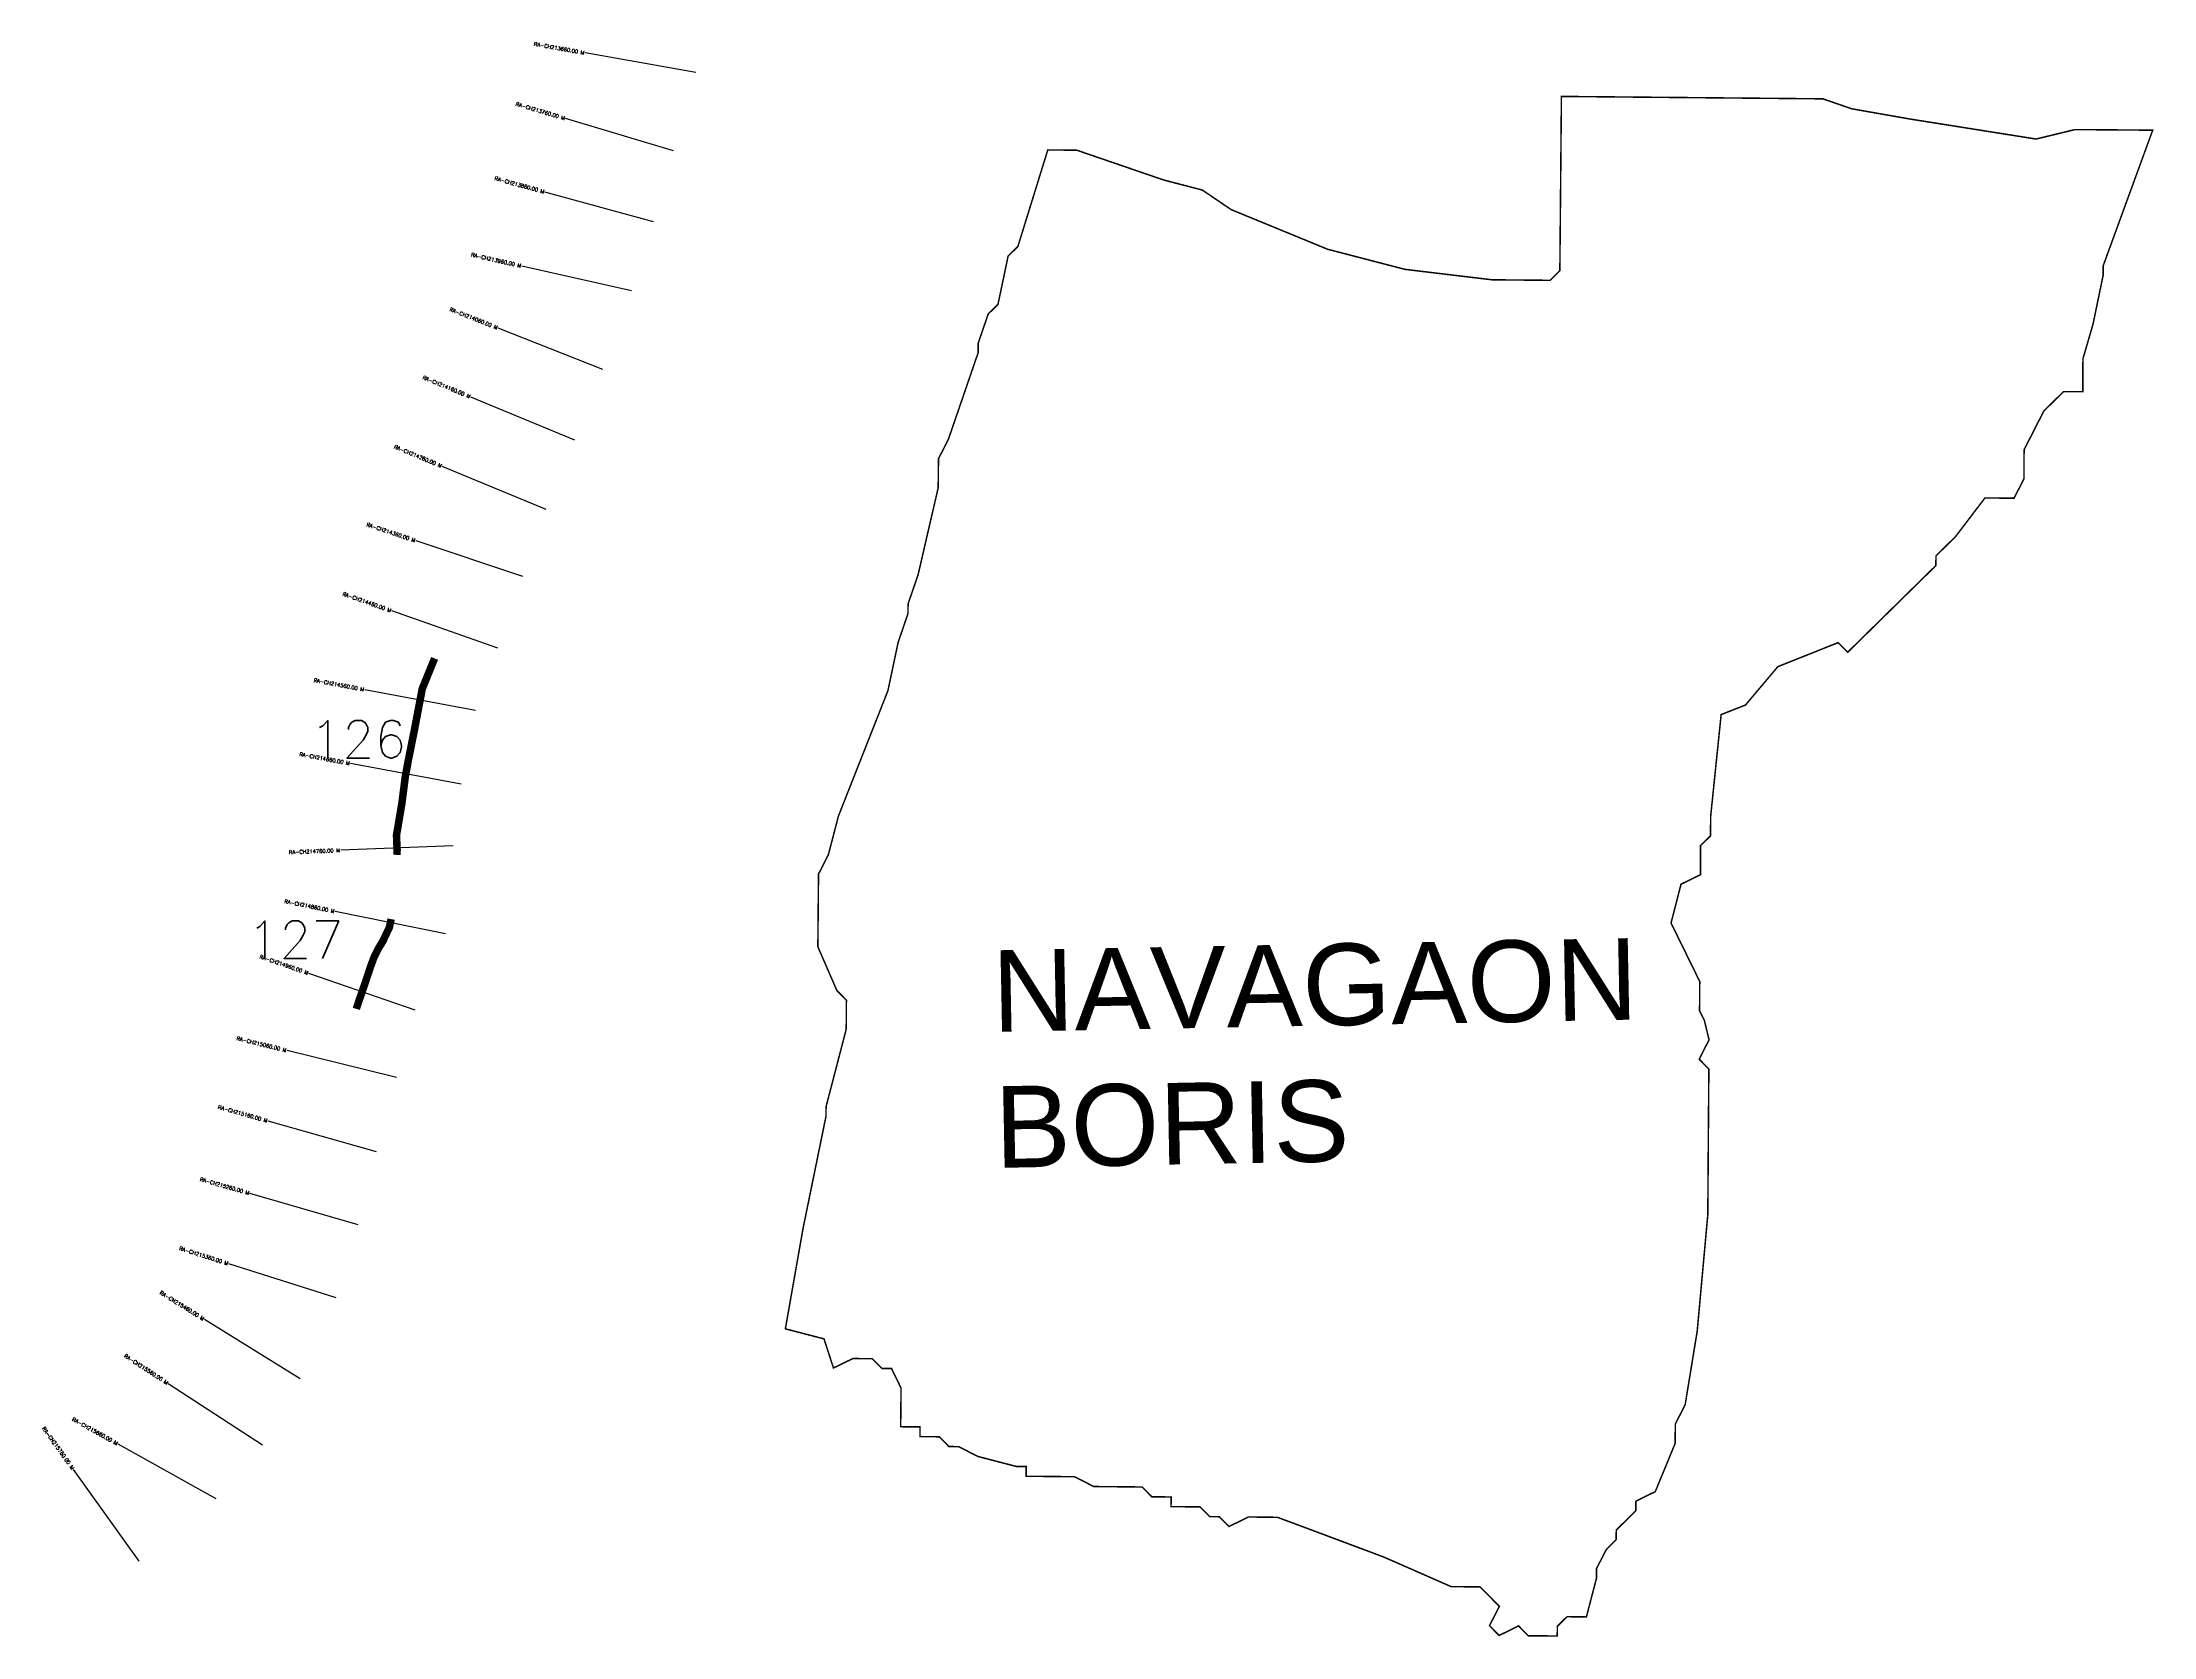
# Model space of a CAD drawing. Header units: metres. Extents: x 273999 to 276813, y 2069063 to 2071188.
import ezdxf
from ezdxf.enums import TextEntityAlignment as Align

# ---------------------------------------------------------------- set-up
doc = ezdxf.new("R2010")
doc.units = ezdxf.units.M
doc.header["$MEASUREMENT"] = 0
for name, color, linetype in [('ARTIFICIALLY PROTECTED', 4, 'Continuous'), ('CS', 134, 'Continuous'), ('CSMark', 6, 'Continuous'), ('VILLAGE NAME', 250, 'Continuous')]:
    doc.layers.add(name, color=color, linetype=linetype)
doc.styles.get("Standard").update_dxf_attribs({"font": 'simplex.shx'})

msp = doc.modelspace()

# ---------------------------------------------------------------- linework, layer by layer
at = {"color": 6, "const_width": 2, "flags": 128}
msp.add_lwpolyline([(275338.9, 2071044.8), (275377.6, 2071044.4), (275493.4, 2071004.7), (275544.9, 2070991.3), (275583.4, 2070965.2), (275711.9, 2070912.4), (275815, 2070885.6), (275931, 2070871.7), (276008.4, 2070871), (276021.4, 2070883.8), (276023.5, 2071116.1), (276371.9, 2071112.9), (276410.5, 2071099.6), (276487.9, 2071086), (276656.2, 2071059.3), (276708, 2071071.9), (276811.6, 2071071.1), (276745.6, 2070890.4), (276745.5, 2070877.5), (276732.1, 2070812.8), (276718.6, 2070766.3), (276718.5, 2070722.5), (276692.6, 2070722.5), (276666.5, 2070696.8), (276640.2, 2070645.2), (276640, 2070606.4), (276626.8, 2070580.6), (276588, 2070580.9), (276548.8, 2070529.4), (276522.7, 2070503.7), (276522.6, 2070490.8), (276405.1, 2070375.3), (276392.4, 2070388.1), (276312, 2070356.1), (276268.8, 2070304.9), (276236.4, 2070292.2), (276222.4, 2070156.4), (276222.2, 2070130.5), (276208.9, 2070117.6), (276208.9, 2070078.8), (276182.9, 2070066.1), (276169.6, 2070014.4), (276207.9, 2069936.4), (276207.6, 2069897.6), (276214, 2069884.6), (276220.3, 2069858.7), (276207.1, 2069832.9), (276220, 2069819.8), (276218.6, 2069625.7), (276204.5, 2069470.4), (276188.4, 2069372.3), (276175.3, 2069346.6), (276175.1, 2069320.8), (276148.6, 2069256.5), (276122.8, 2069243.8), (276122.6, 2069231), (276096.6, 2069205.3), (276096.5, 2069192.4), (276083.5, 2069179.6), (276070.3, 2069154), (276070.2, 2069141), (276056.8, 2069089.5), (276031, 2069089.8), (276018, 2069077), (276017.9, 2069064.1), (275979.2, 2069064.4), (275966.4, 2069077.5), (275940.5, 2069064.8), (275927.6, 2069077.8), (275940.8, 2069103.5), (275915.2, 2069129.5), (275876.5, 2069129.9), (275863.7, 2069135.5), (275838.1, 2069146.8), (275786.5, 2069169.4), (275709.1, 2069198.4), (275645, 2069222.3), (275606.3, 2069222.7), (275580.4, 2069210), (275567.6, 2069223), (275554.7, 2069223.2), (275541.9, 2069236.2), (275503.2, 2069236.5), (275503.3, 2069249.4), (275477.5, 2069249.6), (275464.7, 2069262.7), (275400.2, 2069263.3), (275374.5, 2069276.4), (275310, 2069277), (275310.1, 2069289.9), (275297.2, 2069290), (275245.7, 2069303.4), (275220, 2069316.5), (275207.1, 2069316.6), (275194.3, 2069329.6), (275168.5, 2069329.9), (275168.6, 2069342.8), (275142.8, 2069343), (275143.3, 2069394.6), (275130.6, 2069420.6), (275117.7, 2069420.7), (275104.9, 2069433.7), (275079.1, 2069433.9), (275053.2, 2069421.3), (275040.6, 2069460.1), (274989.1, 2069473.5), (275012.8, 2069608), (275043.3, 2069756.9), (275043.4, 2069769.8), (275070.2, 2069872.8), (275070.5, 2069911.5), (275057.7, 2069924.5), (275032.4, 2069982.8), (275033.3, 2070079.6), (275046.4, 2070105.3), (275059.8, 2070156.8), (275125.8, 2070324), (275139.4, 2070388.4), (275152.6, 2070427), (275152.7, 2070439.9), (275166, 2070478.5), (275176.1, 2070522.3), (275192.8, 2070594.4), (275193.2, 2070633.2), (275206.3, 2070658.8), (275246.1, 2070774.6), (275246.2, 2070787.5), (275259.5, 2070826.1), (275272.5, 2070838.9), (275286, 2070903.3), (275299, 2070916.1), (275338.9, 2071044.8)], dxfattribs=at)
at = {"layer": 'ARTIFICIALLY PROTECTED', "const_width": 10, "flags": 128}
for points in [[(274521.6, 2070367.1), (274505.1, 2070326.6), (274493.9, 2070267.7), (274486.8, 2070232.6), (274482.5, 2070209.3), (274477.9, 2070173.4), (274470.8, 2070131.4), (274471.6, 2070111.5), (274471.4, 2070105.2)], [(274463.6, 2070019.6), (274461.4, 2070008.8), (274452.5, 2069989.9), (274447.5, 2069981.9), (274440.7, 2069968.4), (274436.5, 2069956.9), (274428.7, 2069933.7), (274418.5, 2069904.1), (274417.3, 2069899.9)]]:
    msp.add_lwpolyline(points, dxfattribs=at)
at = {"layer": 'CS'}
for p, q in [((274869.9, 2071148), (274722.1, 2071174)), ((274839.9, 2071043.6), (274696.2, 2071086.5)), ((274813.2, 2070948.9), (274668.6, 2070988.7)), ((274784.2, 2070856.8), (274637.9, 2070890)), ((274745.9, 2070752.3), (274606.3, 2070807.2)), ((274708.6, 2070658.1), (274570, 2070715.4)), ((274670.4, 2070565.7), (274531.8, 2070623)), ((274639.1, 2070476.3), (274496.8, 2070523.8)), ((274606, 2070380.7), (274464.5, 2070430.4)), ((274575.9, 2070297.5), (274428.5, 2070325.3)), ((274556.9, 2070199.5), (274409.5, 2070226.9)), ((274546.4, 2070117.1), (274396.5, 2070111.3)), ((274536.2, 2070000.1), (274389.2, 2070029.8)), ((274495.8, 2069898.3), (274354, 2069947.2)), ((274470.7, 2069808.7), (274325, 2069844.4)), ((274444, 2069709.6), (274299.7, 2069750.5)), ((274419.5, 2069612.3), (274275.4, 2069653.9)), ((274390.2, 2069514.6), (274247.2, 2069560.1)), ((274342.4, 2069406.8), (274214.9, 2069485.8)), ((274292.2, 2069318.4), (274166.5, 2069400.3)), ((274230.6, 2069246.9), (274099.6, 2069319.8)), ((274127.6, 2069163.9), (274040.4, 2069285.9))]:
    msp.add_line(p, q, dxfattribs=at)

# ---------------------------------------------------------------- texts
at = {"char_height": 50, "attachment_point": 1}
for s, insert in [('126', (274355.5, 2070284.3)), ('127', (274271.6, 2070017.1))]:
    msp.add_mtext_dynamic_manual_height_columns(s, width=84.374, gutter_width=1, heights=[74.2], dxfattribs=dict(at, insert=insert))
at = {"layer": 'CSMark'}
for s, rotation, p in [('RA-CH213660.00 M', 350.0073, (274721.2, 2071174.2)), ('RA-CH213760.00 M', 343.375, (274695.2, 2071086.8)), ('RA-CH213860.00 M', 344.6104, (274667.6, 2070989)), ('RA-CH213960.00 M', 347.2198, (274636.9, 2070890.2)), ('RA-CH214060.00 M', 338.5163, (274605.4, 2070807.6)), ('RA-CH214160.00 M', 337.5275, (274569.1, 2070715.8)), ('RA-CH214260.00 M', 337.5275, (274530.9, 2070623.4)), ('RA-CH214360.00 M', 341.5503, (274495.8, 2070524.1)), ('RA-CH214460.00 M', 340.6607, (274463.5, 2070430.7)), ('RA-CH214560.00 M', 349.3055, (274427.5, 2070325.5)), ('RA-CH214660.00 M', 349.4798, (274408.5, 2070227.1)), ('RA-CH214760.00 M', 2.2147, (274395.5, 2070111.3)), ('RA-CH214860.00 M', 348.5618, (274388.2, 2070030)), ('RA-CH214960.00 M', 340.9634, (274353.1, 2069947.6)), ('RA-CH215060.00 M', 346.2441, (274324, 2069844.6)), ('RA-CH215160.00 M', 344.1969, (274298.7, 2069750.7)), ('RA-CH215260.00 M', 343.8695, (274274.4, 2069654.2)), ('RA-CH215360.00 M', 342.3541, (274246.3, 2069560.4)), ('RA-CH215460.00 M', 328.2101, (274214, 2069486.4)), ('RA-CH215560.00 M', 326.8963, (274165.7, 2069400.9)), ('RA-CH215760.00 M', 305.5841, (274039.8, 2069286.7)), ('RA-CH215660.00 M', 330.8965, (274098.7, 2069320.3))]:
    msp.add_text(s, height=5, rotation=rotation, dxfattribs=at).set_placement(p, align=Align.MIDDLE_RIGHT)
at = {"layer": 'VILLAGE NAME', "insert": (275263.4, 2069977.9), "char_height": 108.748, "attachment_point": 1, "rotation": 1.1028}
msp.add_mtext_dynamic_manual_height_columns('{\\fArial|b0|i0|c0|p34;NAVAGAON\\PBORIS}', width=726.929, gutter_width=543.7, heights=[0], dxfattribs=at)

doc.saveas('drawing.dxf')
